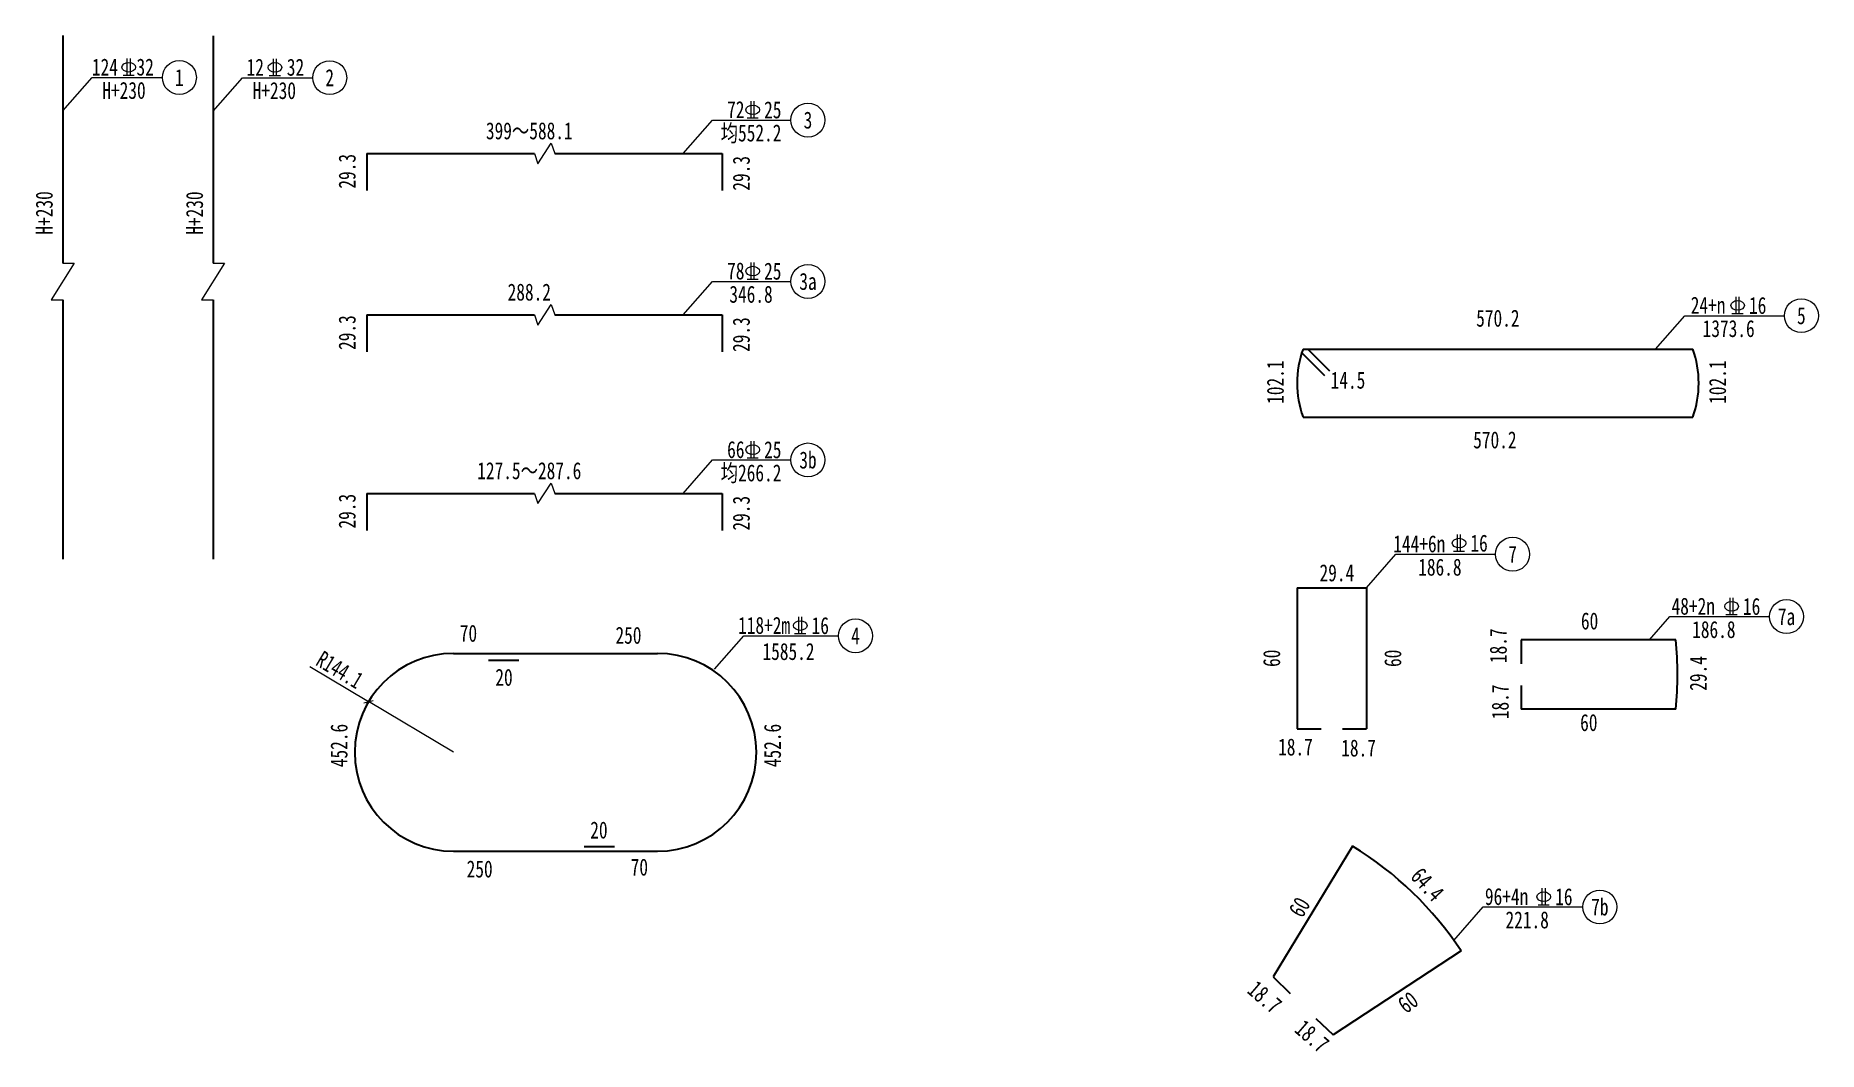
# Model space of a CAD drawing. Header units: millimetres. Extents: x 3400 to 11153, y 4569 to 11779.
# Drawn here: x 8530 to 11153, y 6013 to 7508 of the extents above; entities that cross this region are included whole.
import ezdxf
from ezdxf.enums import TextEntityAlignment as Align

# ---------------------------------------------------------------- set-up
doc = ezdxf.new("R2010")
doc.units = ezdxf.units.MM
doc.layers.get('0').update_dxf_attribs({"lineweight": 15})
doc.layers.get('Defpoints').update_dxf_attribs({"color": 8})
for name, color, linetype, lineweight in [('Dim', 4, 'Continuous', 15), ('尺寸标注', 4, 'Continuous', 13), ('文本', 7, 'Continuous', 15), ('细实线', 4, 'Continuous', 15), ('细线', 4, 'Continuous', 15), ('钢筋', 1, 'Continuous', 30)]:
    doc.layers.add(name, color=color, linetype=linetype, lineweight=lineweight)
doc.styles.add('111', font='仿宋_GB2312.ttf', dxfattribs={"width": 0.7})
doc.styles.add('FS', font='仿宋_GB2312.ttf', dxfattribs={"width": 0.75})
doc.dimstyles.new('200', dxfattribs={"dimscale": 0, "dimtxt": 2.5, "dimasz": 1, "dimexe": 1, "dimexo": 1, "dimgap": 0.6, "dimtad": 1, "dimdec": 1, "dimdsep": 46, "dimtxsty": '111', "dimblk": 'OBLIQUE', "dimcen": 0, "dimclrd": 4, "dimclre": 4, "dimclrt": 4, "dimadec": 1, "dimazin": 2, "dimtfac": 1, "dimtdec": 1, "dimtix": 1, "dimtmove": 2, "dimatfit": 3, "dimfxl": 4, "dimfxlon": 1, "dimtolj": 1, "dimlwd": -1, "dimlwe": -1, "dimarcsym": 0})

msp = doc.modelspace()

# ---------------------------------------------------------------- texts
at = {"layer": '文本', "color": 4, "style": 'FS', "width": 0.75}
for s, p in [('124', (8632.1, 7461.42)), ('32', (8691.31, 7461.42)), ('1', (8741.61, 7446.01)), ('12', (8853.32, 7461.17)), ('32', (8912.52, 7461.17)), ('2', (8962.83, 7445.77)), ('H+230', (8660.15, 7427.08)), ('H+230', (8881.36, 7426.84)), ('72', (9560.45, 7398.78)), ('25', (9614.83, 7398.47)), ('均552.2', (9582.83, 7364.45)), ('3', (9666.63, 7383.38)), ('78', (9560.45, 7161.43)), ('25', (9614.83, 7161.12)), ('346.8', (9582.83, 7127.1)), ('3a', (9666.63, 7146.03)), ('24+n', (10991.13, 7110.96)), ('16', (11064.16, 7110.65)), ('1373.6', (11021.43, 7076.63)), ('5', (11128.41, 7095.56)), ('66', (9560.45, 6898.61)), ('25', (9614.83, 6898.3)), ('均266.2', (9582.83, 6864.28)), ('3b', (9666.63, 6883.21)), ('144+6n', (10566.19, 6759.91)), ('16', (10654.21, 6760.92)), ('7', (10703.47, 6744.5)), ('186.8', (10596.49, 6725.57)), ('48+2n', (10969.32, 6668.1)), ('16', (11055.23, 6667.79)), ('7a', (11106.6, 6652.7)), ('118+2m', (9602.06, 6639.89)), ('16', (9684.76, 6639.58)), ('186.8', (10999.62, 6633.76)), ('1585.2', (9637.96, 6601.44)), ('4', (9736.57, 6624.49)), ('96+4n', (10694.65, 6240.87)), ('16', (10778.92, 6240.56)), ('221.8', (10724.96, 6206.53)), ('7b', (10831.93, 6225.46))]:
    msp.add_text(s, height=25, dxfattribs=at).set_placement(p, align=Align.MIDDLE_CENTER)
for s, p in [('399～588.1', (9256.54, 7367.39)), ('288.2', (9256.54, 7130.1)), ('570.2', (10681.8, 7091.66)), ('14.5', (10461.27, 7000.45)), ('570.2', (10677.42, 6912.61)), ('127.5～287.6', (9256.54, 6867.28)), ('29.4', (10444.9, 6716.97)), ('70', (9167.03, 6628.03)), ('250', (9402.49, 6625.1)), ('60', (10816.82, 6646.19)), ('20', (9219.34, 6563.22)), ('60', (10815.66, 6496.69)), ('18.7', (10383.98, 6460.72)), ('18.7', (10476.84, 6459.23)), ('20', (9359.02, 6338.54)), ('70', (9418.51, 6283.99)), ('250', (9183.51, 6281.18))]:
    msp.add_text(s, height=25, dxfattribs=at).set_placement(p, align=Align.MIDDLE)
for s, rotation, p in [('29.3', 90, (8988.62, 7308.01)), ('29.3', 90, (9568.62, 7305.03)), ('29.3', 90, (8988.62, 7070.66)), ('29.3', 90, (9568.62, 7067.68)), ('102.1', 90, (10354.52, 6997.73)), ('102.1', 90, (11005.23, 6997.73)), ('29.3', 90, (8988.62, 6807.84)), ('29.3', 90, (9568.62, 6804.86)), ('18.7', 90, (10682.51, 6609.84)), ('60', 90, (10349.08, 6591.42)), ('60', 90, (10527.34, 6591.36)), ('29.4', 90, (10976.84, 6569.1)), ('18.7', 90, (10685.43, 6527.32)), ('452.6', 90, (8976.73, 6463.08)), ('452.6', 90, (9614.51, 6463.08)), ('64.4', 312.32675, (10578.15, 6258.6)), ('60', 60.1696, (10389.87, 6225.2)), ('18.7', 319.10391, (10338.75, 6092.88)), ('60', 37.3981, (10549.61, 6085.13)), ('18.7', 319.10391, (10408.41, 6035.22))]:
    msp.add_text(s, height=25, rotation=rotation, dxfattribs=at).set_placement(p, align=Align.MIDDLE)
for p in [(8542.66, 7246.78), (8763.87, 7246.53)]:
    msp.add_text('H+230', height=25, rotation=90, dxfattribs=at).set_placement(p, align=Align.MIDDLE_CENTER)

# ---------------------------------------------------------------- blocks, each defined once
blk = doc.blocks.new('fi')
at = {"lineweight": 18}
for p, q in [((0, 0), (1.58, 0)), ((0.58, 0), (0.58, 2.35)), ((1.02, 0), (1.02, 2.35))]:
    blk.add_line(p, q, dxfattribs=at)
blk.add_ellipse((0.8, 1.13), major_axis=(0.966, 0), ratio=0.701732, dxfattribs=at)
blk = doc.blocks.new('_Oblique')
at = {"color": 0, "linetype": 'ByBlock', "lineweight": -2}
blk.add_line((-0.5, -0.5), (0.5, 0.5), dxfattribs=at)
blk = doc.blocks.new('*D54')
at = {"layer": 'Defpoints', "color": 0, "transparency": 16777216}
for p in [(9020.1, 6527.6), (9145.2, 6453.1)]:
    blk.add_point(p, dxfattribs=at)
at = {"layer": '细线', "color": 4, "transparency": 16777216}
for p in [(8933.6, 6579.2), (9145.2, 6453.1)]:
    blk.add_line(p, (9020.1, 6527.6), dxfattribs=at)
at = {"layer": '细线', "color": 4, "transparency": 16777216, "xscale": 9.999999999999996, "yscale": 9.999999999999996, "zscale": 9.999999999999996, "rotation": 329.1951409366073}
blk.add_blockref('_Oblique', (9020.1, 6527.6), dxfattribs=at)
at = {"layer": '细线', "color": 4, "transparency": 16777216, "insert": (8977.7, 6574.4), "char_height": 25, "attachment_point": 5, "rotation": 329.1951, "style": '111'}
blk.add_mtext('\\A1;R144.1', dxfattribs=at)

# ---------------------------------------------------------------- dimensions: what is measured, and where the dimension line sits
at = {"layer": '细线'}
dim = msp.add_radius_dim(center=(9145.17, 6453.08), mpoint=(9020.13, 6527.63), text='R144.1', dimstyle='200', override={"dimscale": 10, "dimfxl": 3, "dimarcsym": 2}, dxfattribs=at)
dim.commit()
dim.dimension.update_dxf_attribs({"geometry": '*D54', "text_midpoint": (8977.74, 6574.44)})

# ---------------------------------------------------------------- linework, layer by layer
at = {"layer": '尺寸标注'}
for centre in [(8741.61, 7446.01), (8962.83, 7445.77), (9666.63, 7383.38), (9666.63, 7146.03), (11128.41, 7095.56), (9666.63, 6883.21), (10703.47, 6744.5), (11106.6, 6652.7), (9736.57, 6624.49), (10831.93, 6225.46)]:
    msp.add_circle(centre, 25, dxfattribs=at)
at = {"layer": '细实线'}
for points in [[(9263.97, 7334.19), (9268.97, 7319.18), (9288.97, 7349.19), (9293.97, 7334.19)], [(8569.91, 7173.01), (8586.66, 7173.01), (8553.16, 7119.01), (8569.91, 7119.01)], [(8791.13, 7172.77), (8807.88, 7172.77), (8774.38, 7118.77), (8791.13, 7118.77)], [(9263.97, 7096.84), (9268.97, 7081.84), (9288.97, 7111.84), (9293.97, 7096.84)], [(9263.97, 6834.02), (9268.97, 6819.01), (9288.97, 6849.02), (9293.97, 6834.02)]]:
    msp.add_lwpolyline(points, dxfattribs=at)
at = {"layer": '细线'}
for p, q in [((8569.91, 7396.82), (8613.16, 7446.01)), ((8613.16, 7446.01), (8716.61, 7446.01)), ((8791.13, 7396.57), (8834.38, 7445.77)), ((8834.38, 7445.77), (8937.83, 7445.77)), ((9482.87, 7334.19), (9526.12, 7383.38)), ((9526.12, 7383.38), (9641.63, 7383.38)), ((9482.87, 7096.84), (9526.12, 7146.03)), ((9526.12, 7146.03), (9641.63, 7146.03)), ((10913.55, 7046.36), (10956.81, 7095.56)), ((10956.81, 7095.56), (11103.41, 7095.56)), ((9482.87, 6834.02), (9526.12, 6883.21)), ((9526.12, 6883.21), (9641.63, 6883.21)), ((10488.62, 6695.31), (10531.87, 6744.5)), ((10531.87, 6744.5), (10678.47, 6744.5)), ((10905.01, 6618.58), (10935, 6652.7)), ((10935, 6652.7), (11081.6, 6652.7)), ((9529.23, 6575.29), (9572.48, 6624.49)), ((9572.48, 6624.49), (9711.57, 6624.49)), ((10617.08, 6176.27), (10660.33, 6225.46)), ((10660.33, 6225.46), (10806.93, 6225.46))]:
    msp.add_line(p, q, dxfattribs=at)
at = {"layer": '钢筋'}
for p, q in [((8569.91, 7507.6), (8569.91, 7173.01)), ((8791.13, 7507.35), (8791.13, 7172.77)), ((9017.73, 7334.19), (9263.97, 7334.19)), ((9017.73, 7334.19), (9017.73, 7279.86)), ((9293.97, 7334.19), (9540.21, 7334.19)), ((9540.21, 7334.19), (9540.21, 7279.86)), ((8569.91, 7119.01), (8569.91, 6737.29)), ((8791.13, 7118.77), (8791.13, 6737.05)), ((9017.73, 7096.84), (9263.97, 7096.84)), ((9017.73, 7096.84), (9017.73, 7042.51)), ((9293.97, 7096.84), (9540.21, 7096.84)), ((9540.21, 7096.84), (9540.21, 7042.51)), ((10393.32, 7041.1), (10426.95, 7007.47)), ((10395.13, 7046.36), (10968.57, 7046.36)), ((10402.2, 7046.36), (10434.02, 7014.54)), ((10395.13, 6946.35), (10968.57, 6946.35)), ((9017.73, 6834.02), (9263.97, 6834.02)), ((9017.73, 6834.02), (9017.73, 6779.69)), ((9293.97, 6834.02), (9540.21, 6834.02)), ((9540.21, 6834.02), (9540.21, 6779.69)), ((10386.68, 6695.31), (10488.62, 6695.31)), ((10386.68, 6695.31), (10386.68, 6487.41)), ((10488.62, 6695.31), (10488.62, 6487.41)), ((10943.65, 6618.58), (10716.15, 6618.58)), ((10716.15, 6618.58), (10716.15, 6583.36)), ((9145.17, 6598.66), (9445.17, 6598.66)), ((9196.71, 6588.64), (9241.4, 6588.64)), ((10716.01, 6551.61), (10716.01, 6516.39)), ((10943.65, 6516.39), (10716.01, 6516.39)), ((10386.68, 6487.41), (10421.9, 6487.41)), ((10453.4, 6487.41), (10488.62, 6487.41)), ((9145.17, 6307.5), (9445.17, 6307.5)), ((9337.17, 6314.56), (9381.86, 6314.56)), ((10468.04, 6314.94), (10351.05, 6122.48)), ((10627.66, 6160.79), (10439.4, 6037.16)), ((10351.05, 6122.48), (10376.39, 6098.01)), ((10414.07, 6061.62), (10439.4, 6037.16))]:
    msp.add_line(p, q, dxfattribs=at)
for centre, radius, start, end in [((10531.85, 6996.36), 145.58, 159.91001, 200.08999), ((10831.85, 6996.36), 145.58, 339.91001, 20.08999), ((10441.81, 6567.49), 504.43, 354.18602, 5.81398), ((9145.17, 6453.08), 145.58, 90, 270), ((9445.17, 6453.08), 145.58, 270, 90), ((10206.02, 5883.89), 504.43, 33.29304, 58.70572)]:
    msp.add_arc(centre, radius, start, end, dxfattribs=at)

# ---------------------------------------------------------------- block references
at = {"layer": 'Dim', "xscale": 10.39999999999941, "yscale": 10.39999999999941, "zscale": 10.39999999999941}
for p in [(8658.89, 7449.37), (8873.96, 7449.12), (9577.01, 7386.74), (9577.01, 7149.39), (11026.34, 7098.92), (9577.01, 6886.57), (10616.39, 6749.18), (11017.41, 6656.05), (9646.94, 6627.85), (10741.1, 6228.82)]:
    msp.add_blockref('fi', p, dxfattribs=at)

msp.set_redraw_order([(e.dxf.handle, doc.entitydb.next_handle()) for e in msp.query("TEXT MTEXT ATTDEF DIMENSION ARC_DIMENSION")])  # texts and dimensions are drawn at this point

doc.saveas('drawing.dxf')
